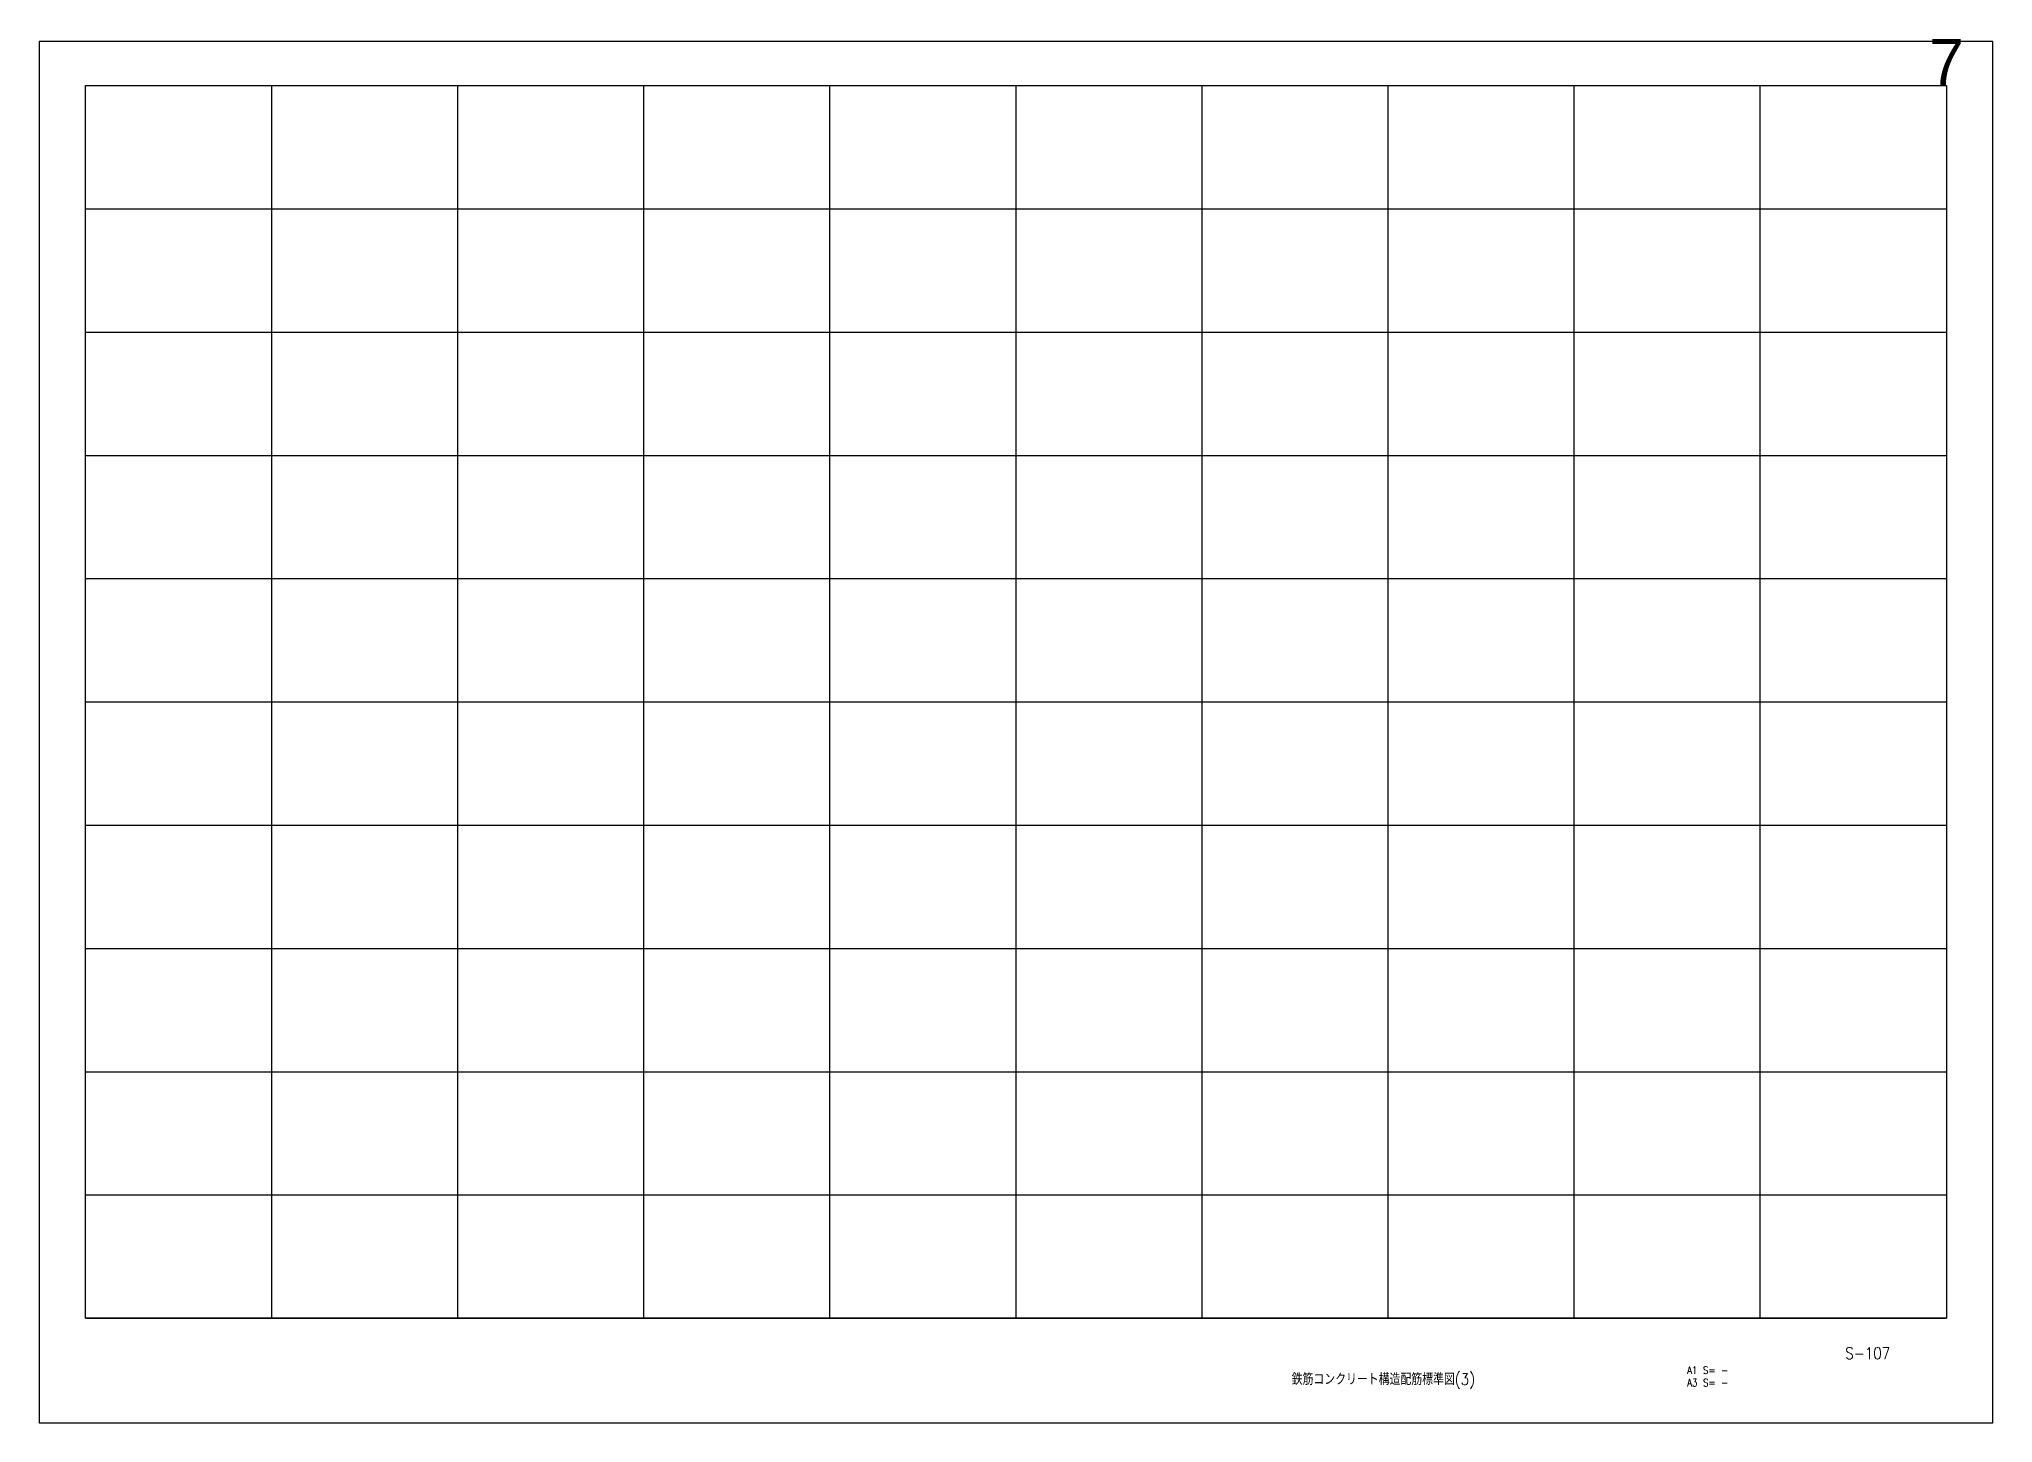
# Model space of a CAD drawing. Extents: x -180000 to 810000, y -1678500 to 210463.
# Drawn here: x 0 to 210000, y -1168500 to -1019750 of the extents above; entities that cross this region are included whole.
import ezdxf

# ---------------------------------------------------------------- set-up
doc = ezdxf.new("R2010")
doc.units = 0
doc.header["$MEASUREMENT"] = 0
doc.layers.add('99_レイアウト枠', color=251, linetype='CONTINUOUS', plot=False)
doc.layers.add('99_頁番号', color=6, linetype='CONTINUOUS')
doc.styles.add('DRACAD', font='txt', dxfattribs={"width": 0.85, "bigfont": 'extfont2'})
doc.styles.get("Standard").update_dxf_attribs({"font": 'Osaka.ttc'})

msp = doc.modelspace()

# ---------------------------------------------------------------- texts
at = {"layer": '99_レイアウト枠', "insert": (205000, -1024750), "char_height": 5000, "attachment_point": 8}
msp.add_mtext('7', dxfattribs=at)
at = {"layer": '99_頁番号', "attachment_point": 4, "style": 'DRACAD'}
for s, insert, char_height in [('{S-107}', (194130.6, -1161003.9), 1250), ('{鉄筋コンクリート構造配筋標準図(3)}', (134630.6, -1164003.9), 1250), ('A1 S= - ^JA3 S= - ', (177130.6, -1163507.5), 800)]:
    msp.add_mtext(s, dxfattribs=dict(at, insert=insert, char_height=char_height))

# ---------------------------------------------------------------- linework, layer by layer
at = {"layer": '99_レイアウト枠'}
for p, q in [((5000, -1157250), (5000, -1024750)), ((25000, -1157250), (25000, -1024750)), ((45000, -1157250), (45000, -1024750)), ((65000, -1157250), (65000, -1024750)), ((85000, -1157250), (85000, -1024750)), ((105000, -1157250), (105000, -1024750)), ((125000, -1157250), (125000, -1024750)), ((145000, -1157250), (145000, -1024750)), ((165000, -1157250), (165000, -1024750)), ((185000, -1157250), (185000, -1024750)), ((5000, -1038000), (205000, -1038000)), ((5000, -1051250), (205000, -1051250)), ((5000, -1064500), (205000, -1064500)), ((5000, -1077750), (205000, -1077750)), ((5000, -1091000), (205000, -1091000)), ((5000, -1104250), (205000, -1104250)), ((5000, -1117500), (205000, -1117500)), ((5000, -1130750), (205000, -1130750)), ((5000, -1144000), (205000, -1144000)), ((5000, -1157250), (205000, -1157250))]:
    msp.add_line(p, q, dxfattribs=at)
for points in [[(0, -1168500), (210000, -1168500), (210000, -1020000), (0, -1020000)], [(5000, -1024750), (205000, -1024750), (205000, -1157250), (5000, -1157250)]]:
    msp.add_lwpolyline(points, close=True, dxfattribs=at)

msp.set_redraw_order([(e.dxf.handle, doc.entitydb.next_handle()) for e in msp.query("TEXT MTEXT ATTDEF DIMENSION ARC_DIMENSION")])  # texts and dimensions are drawn at this point

doc.saveas('drawing.dxf')
